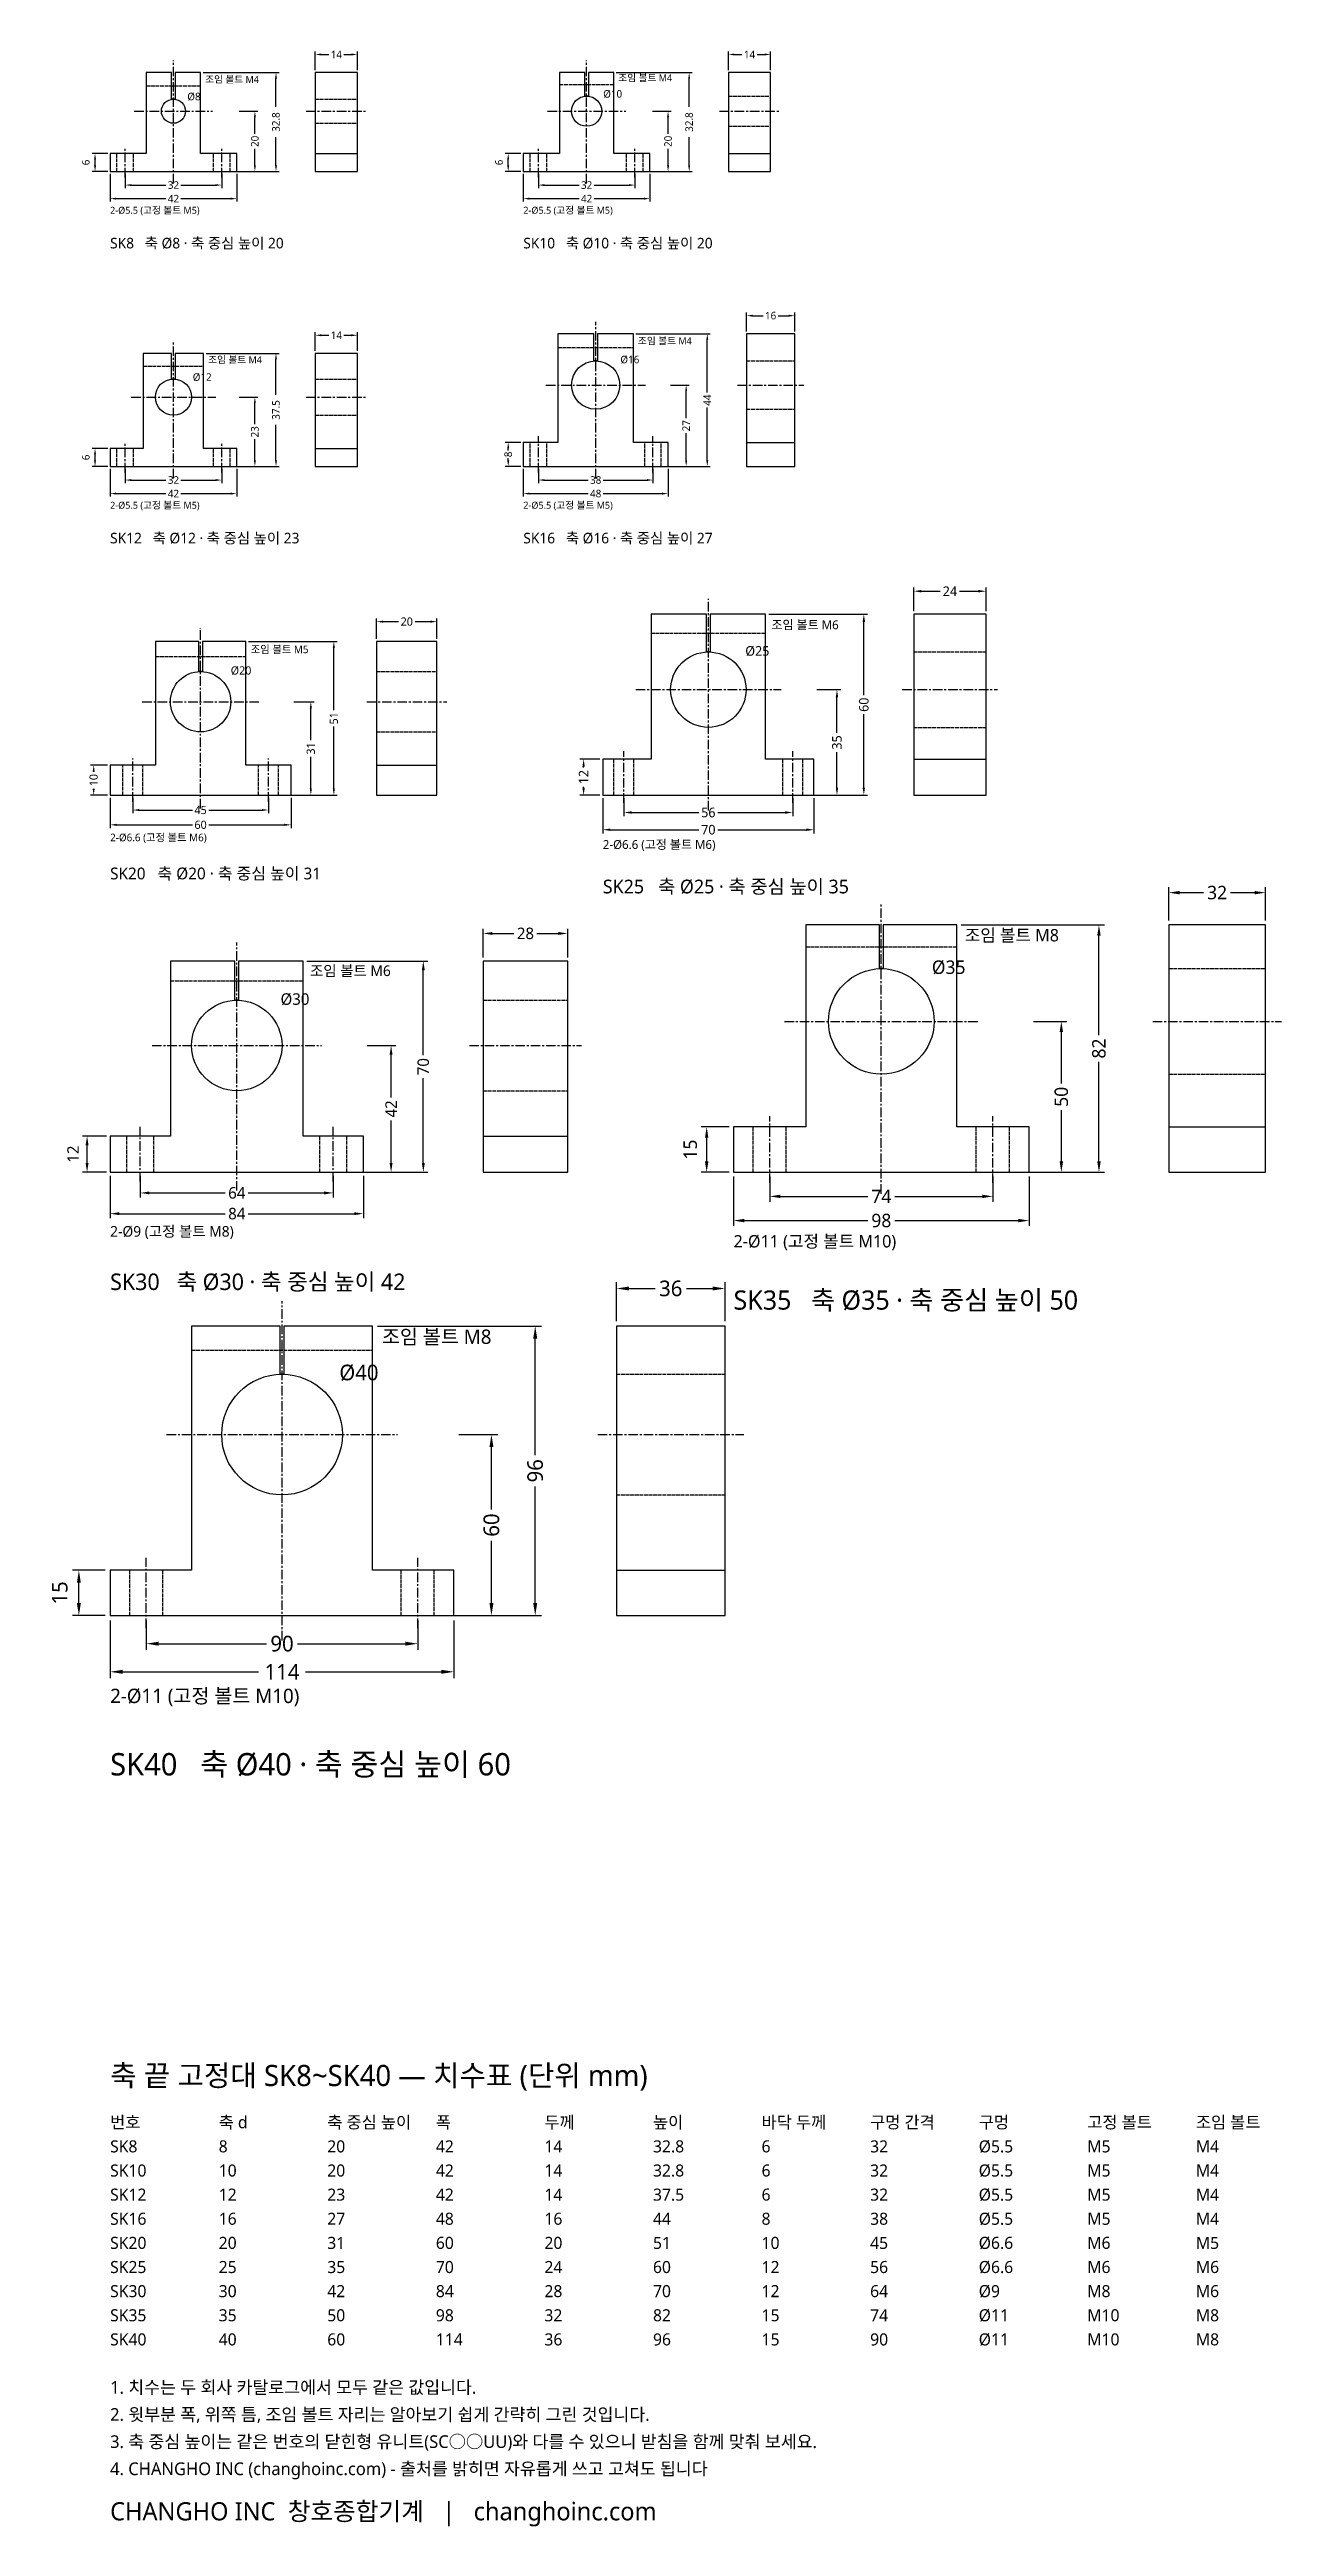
# Model space of a CAD drawing. Header units: millimetres. Extents: x -20 to 388, y -781 to 40.
import ezdxf

# ---------------------------------------------------------------- set-up
doc = ezdxf.new("R2010")
doc.units = ezdxf.units.MM
doc.linetypes.add('CENTER', pattern=[5.08, 3.175, -0.635, 0.635, -0.635])
doc.linetypes.add('DASHED', pattern=[1.524, 1.27, -0.254])
for name, color, linetype in [('문자', 7, 'CONTINUOUS'), ('숨은선', 3, 'DASHED'), ('외형선', 7, 'CONTINUOUS'), ('중심선', 1, 'CENTER'), ('치수', 4, 'CONTINUOUS')]:
    doc.layers.add(name, color=color, linetype=linetype)
doc.styles.add('CH_KOR', font='malgun.ttf')
doc.dimstyles.new('CH_DIM', dxfattribs={"dimtxt": 2.5, "dimasz": 2, "dimexe": 1, "dimexo": 0.8, "dimgap": 0.8, "dimtad": 1, "dimdec": 1, "dimdsep": 46, "dimtxsty": 'CH_KOR', "dimcen": 2.5, "dimclrd": 4, "dimclre": 4, "dimclrt": 4, "dimazin": 3, "dimtfac": 1, "dimtmove": 0, "dimatfit": 3})

msp = doc.modelspace()

# ---------------------------------------------------------------- texts
at = {"layer": '문자', "style": 'CH_KOR'}
for s, height, p in [('축 끝 고정대 SK8~SK40 — 치수표 (단위 mm)', 7, (0, -634.8)), ('번호', 4, (0, -648.8)), ('축 d', 4, (36, -648.8)), ('축 중심 높이', 4, (72, -648.8)), ('폭', 4, (108, -648.8)), ('두께', 4, (144, -648.8)), ('높이', 4, (180, -648.8)), ('바닥 두께', 4, (216, -648.8)), ('구멍 간격', 4, (252, -648.8)), ('구멍', 4, (288, -648.8)), ('고정 볼트', 4, (324, -648.8)), ('조임 볼트', 4, (360, -648.8)), ('SK8', 4, (0, -656.8)), ('8', 4, (36, -656.8)), ('20', 4, (72, -656.8)), ('42', 4, (108, -656.8)), ('14', 4, (144, -656.8)), ('32.8', 4, (180, -656.8)), ('6', 4, (216, -656.8)), ('32', 4, (252, -656.8)), ('Ø5.5', 4, (288, -656.8)), ('M5', 4, (324, -656.8)), ('M4', 4, (360, -656.8)), ('SK10', 4, (0, -664.8)), ('10', 4, (36, -664.8)), ('20', 4, (72, -664.8)), ('42', 4, (108, -664.8)), ('14', 4, (144, -664.8)), ('32.8', 4, (180, -664.8)), ('6', 4, (216, -664.8)), ('32', 4, (252, -664.8)), ('Ø5.5', 4, (288, -664.8)), ('M5', 4, (324, -664.8)), ('M4', 4, (360, -664.8)), ('SK12', 4, (0, -672.8)), ('12', 4, (36, -672.8)), ('23', 4, (72, -672.8)), ('42', 4, (108, -672.8)), ('14', 4, (144, -672.8)), ('37.5', 4, (180, -672.8)), ('6', 4, (216, -672.8)), ('32', 4, (252, -672.8)), ('Ø5.5', 4, (288, -672.8)), ('M5', 4, (324, -672.8)), ('M4', 4, (360, -672.8)), ('SK16', 4, (0, -680.8)), ('16', 4, (36, -680.8)), ('27', 4, (72, -680.8)), ('48', 4, (108, -680.8)), ('16', 4, (144, -680.8)), ('44', 4, (180, -680.8)), ('8', 4, (216, -680.8)), ('38', 4, (252, -680.8)), ('Ø5.5', 4, (288, -680.8)), ('M5', 4, (324, -680.8)), ('M4', 4, (360, -680.8)), ('SK20', 4, (0, -688.8)), ('20', 4, (36, -688.8)), ('31', 4, (72, -688.8)), ('60', 4, (108, -688.8)), ('20', 4, (144, -688.8)), ('51', 4, (180, -688.8)), ('10', 4, (216, -688.8)), ('45', 4, (252, -688.8)), ('Ø6.6', 4, (288, -688.8)), ('M6', 4, (324, -688.8)), ('M5', 4, (360, -688.8)), ('SK25', 4, (0, -696.8)), ('25', 4, (36, -696.8)), ('35', 4, (72, -696.8)), ('70', 4, (108, -696.8)), ('24', 4, (144, -696.8)), ('60', 4, (180, -696.8)), ('12', 4, (216, -696.8)), ('56', 4, (252, -696.8)), ('Ø6.6', 4, (288, -696.8)), ('M6', 4, (324, -696.8)), ('M6', 4, (360, -696.8)), ('SK30', 4, (0, -704.8)), ('30', 4, (36, -704.8)), ('42', 4, (72, -704.8)), ('84', 4, (108, -704.8)), ('28', 4, (144, -704.8)), ('70', 4, (180, -704.8)), ('12', 4, (216, -704.8)), ('64', 4, (252, -704.8)), ('Ø9', 4, (288, -704.8)), ('M8', 4, (324, -704.8)), ('M6', 4, (360, -704.8)), ('SK35', 4, (0, -712.8)), ('35', 4, (36, -712.8)), ('50', 4, (72, -712.8)), ('98', 4, (108, -712.8)), ('32', 4, (144, -712.8)), ('82', 4, (180, -712.8)), ('15', 4, (216, -712.8)), ('74', 4, (252, -712.8)), ('Ø11', 4, (288, -712.8)), ('M10', 4, (324, -712.8)), ('M8', 4, (360, -712.8)), ('SK40', 4, (0, -720.8)), ('40', 4, (36, -720.8)), ('60', 4, (72, -720.8)), ('114', 4, (108, -720.8)), ('36', 4, (144, -720.8)), ('96', 4, (180, -720.8)), ('15', 4, (216, -720.8)), ('90', 4, (252, -720.8)), ('Ø11', 4, (288, -720.8)), ('M10', 4, (324, -720.8)), ('M8', 4, (360, -720.8)), ('1. 치수는 두 회사 카탈로그에서 모두 같은 값입니다.', 4.2, (0, -736.8)), ('2. 윗부분 폭, 위쪽 틈, 조임 볼트 자리는 알아보기 쉽게 간략히 그린 것입니다.', 4.2, (0, -745.8)), ('3. 축 중심 높이는 같은 번호의 닫힌형 유니트(SC○○UU)와 다를 수 있으니 받침을 함께 맞춰 보세요.', 4.2, (0, -754.8)), ('4. CHANGHO INC (changhoinc.com) - 출처를 밝히면 자유롭게 쓰고 고쳐도 됩니다', 4.2, (0, -763.8)), ('CHANGHO INC  창호종합기계   |   changhoinc.com', 6, (0, -778.8))]:
    msp.add_text(s, height=height, dxfattribs=at).set_placement(p)

# ---------------------------------------------------------------- blocks, each defined once
blk = doc.blocks.new('_CLOSEDFILLED')
at = {"color": 0, "linetype": 'BYBLOCK'}
blk.add_solid([(-1, 0.16), (0, 0), (-1, -0.16)], dxfattribs=at)
blk = doc.blocks.new('*D1')
at = {"color": 4}
for p, q in [((-21, -0.8), (-21, -10)), ((21, -0.8), (21, -10)), ((-19, -9), (-2.5, -9)), ((2.5, -9), (19, -9))]:
    blk.add_line(p, q, dxfattribs=at)
at = {"layer": 'Defpoints'}
for p in [(-21, 0), (21, 0), (-21, -9)]:
    blk.add_point(p, dxfattribs=at)
at = {"layer": '치수', "color": 4, "xscale": 2, "yscale": 2, "rotation": 180}
blk.add_blockref('_CLOSEDFILLED', (-21, -9), dxfattribs=at)
at = {"layer": '치수', "color": 4, "xscale": 2, "yscale": 2}
blk.add_blockref('_CLOSEDFILLED', (21, -9), dxfattribs=at)
at = {"layer": '치수', "color": 4, "insert": (0, -9), "char_height": 2.5, "attachment_point": 5, "style": 'CH_KOR'}
blk.add_mtext('42', dxfattribs=at)
blk = doc.blocks.new('*D2')
at = {"color": 4}
for p, q in [((-16, -0.8), (-16, -5.5)), ((-14, -4.5), (-2.5, -4.5)), ((2.5, -4.5), (14, -4.5)), ((16, -0.8), (16, -5.5))]:
    blk.add_line(p, q, dxfattribs=at)
at = {"layer": 'Defpoints'}
for p in [(-16, 0), (16, 0), (-16, -4.5)]:
    blk.add_point(p, dxfattribs=at)
at = {"layer": '치수', "color": 4, "xscale": 2, "yscale": 2, "rotation": 180}
blk.add_blockref('_CLOSEDFILLED', (-16, -4.5), dxfattribs=at)
at = {"layer": '치수', "color": 4, "xscale": 2, "yscale": 2}
blk.add_blockref('_CLOSEDFILLED', (16, -4.5), dxfattribs=at)
at = {"layer": '치수', "color": 4, "insert": (0, -4.5), "char_height": 2.5, "attachment_point": 5, "style": 'CH_KOR'}
blk.add_mtext('32', dxfattribs=at)
blk = doc.blocks.new('*D3')
at = {"color": 4}
for p, q in [((21.8, 20), (28, 20)), ((27, 12.5), (27, 18)), ((21.8, 0), (28, 0)), ((27, 2), (27, 7.5))]:
    blk.add_line(p, q, dxfattribs=at)
at = {"layer": 'Defpoints'}
for p in [(21, 20), (21, 0), (27, 0)]:
    blk.add_point(p, dxfattribs=at)
at = {"layer": '치수', "color": 4, "xscale": 2, "yscale": 2}
for p, rotation in [((27, 20), 90), ((27, 0), 270)]:
    blk.add_blockref('_CLOSEDFILLED', p, dxfattribs=dict(at, rotation=rotation))
at = {"layer": '치수', "color": 4, "insert": (27, 10), "char_height": 2.5, "attachment_point": 5, "rotation": 90, "style": 'CH_KOR'}
blk.add_mtext('20', dxfattribs=at)
blk = doc.blocks.new('*D4')
at = {"color": 4}
for p, q in [((9.8, 32.8), (35, 32.8)), ((34, 21.4), (34, 30.8)), ((34, 2), (34, 11.4)), ((9.8, 0), (35, 0))]:
    blk.add_line(p, q, dxfattribs=at)
at = {"layer": 'Defpoints'}
for p in [(9, 32.8), (9, 0), (34, 0)]:
    blk.add_point(p, dxfattribs=at)
at = {"layer": '치수', "color": 4, "xscale": 2, "yscale": 2}
for p, rotation in [((34, 32.8), 90), ((34, 0), 270)]:
    blk.add_blockref('_CLOSEDFILLED', p, dxfattribs=dict(at, rotation=rotation))
at = {"layer": '치수', "color": 4, "insert": (34, 16.4), "char_height": 2.5, "attachment_point": 5, "rotation": 90, "style": 'CH_KOR'}
blk.add_mtext('32.8', dxfattribs=at)
blk = doc.blocks.new('*D5')
at = {"color": 4}
for p, q in [((-21.8, 6), (-27, 6)), ((-21.8, 0), (-27, 0)), ((-26, 2), (-26, 4))]:
    blk.add_line(p, q, dxfattribs=at)
at = {"layer": 'Defpoints'}
for p in [(-26, 0), (-21, 6), (-21, 0)]:
    blk.add_point(p, dxfattribs=at)
at = {"layer": '치수', "color": 4, "xscale": 2, "yscale": 2}
for p, rotation in [((-26, 6), 90), ((-26, 0), 270)]:
    blk.add_blockref('_CLOSEDFILLED', p, dxfattribs=dict(at, rotation=rotation))
at = {"layer": '치수', "color": 4, "insert": (-29.05, 3), "char_height": 2.5, "attachment_point": 5, "rotation": 90, "style": 'CH_KOR'}
blk.add_mtext('6', dxfattribs=at)
blk = doc.blocks.new('*D6')
at = {"color": 4}
for p, q in [((47, 33.6), (47, 39.8)), ((49, 38.8), (51.5, 38.8)), ((56.5, 38.8), (59, 38.8)), ((61, 33.6), (61, 39.8))]:
    blk.add_line(p, q, dxfattribs=at)
at = {"layer": 'Defpoints'}
for p in [(47, 38.8), (47, 32.8), (61, 32.8)]:
    blk.add_point(p, dxfattribs=at)
at = {"layer": '치수', "color": 4, "xscale": 2, "yscale": 2, "rotation": 180}
blk.add_blockref('_CLOSEDFILLED', (47, 38.8), dxfattribs=at)
at = {"layer": '치수', "color": 4, "xscale": 2, "yscale": 2}
blk.add_blockref('_CLOSEDFILLED', (61, 38.8), dxfattribs=at)
at = {"layer": '치수', "color": 4, "insert": (54, 38.8), "char_height": 2.5, "attachment_point": 5, "style": 'CH_KOR'}
blk.add_mtext('14', dxfattribs=at)
blk = doc.blocks.new('*D7')
at = {"color": 4}
for p, q in [((-21, -0.8), (-21, -10)), ((21, -0.8), (21, -10)), ((-19, -9), (-2.5, -9)), ((2.5, -9), (19, -9))]:
    blk.add_line(p, q, dxfattribs=at)
at = {"layer": 'Defpoints'}
for p in [(-21, 0), (21, 0), (-21, -9)]:
    blk.add_point(p, dxfattribs=at)
at = {"layer": '치수', "color": 4, "xscale": 2, "yscale": 2, "rotation": 180}
blk.add_blockref('_CLOSEDFILLED', (-21, -9), dxfattribs=at)
at = {"layer": '치수', "color": 4, "xscale": 2, "yscale": 2}
blk.add_blockref('_CLOSEDFILLED', (21, -9), dxfattribs=at)
at = {"layer": '치수', "color": 4, "insert": (0, -9), "char_height": 2.5, "attachment_point": 5, "style": 'CH_KOR'}
blk.add_mtext('42', dxfattribs=at)
blk = doc.blocks.new('*D8')
at = {"color": 4}
for p, q in [((-16, -0.8), (-16, -5.5)), ((-14, -4.5), (-2.5, -4.5)), ((2.5, -4.5), (14, -4.5)), ((16, -0.8), (16, -5.5))]:
    blk.add_line(p, q, dxfattribs=at)
at = {"layer": 'Defpoints'}
for p in [(-16, 0), (16, 0), (-16, -4.5)]:
    blk.add_point(p, dxfattribs=at)
at = {"layer": '치수', "color": 4, "xscale": 2, "yscale": 2, "rotation": 180}
blk.add_blockref('_CLOSEDFILLED', (-16, -4.5), dxfattribs=at)
at = {"layer": '치수', "color": 4, "xscale": 2, "yscale": 2}
blk.add_blockref('_CLOSEDFILLED', (16, -4.5), dxfattribs=at)
at = {"layer": '치수', "color": 4, "insert": (0, -4.5), "char_height": 2.5, "attachment_point": 5, "style": 'CH_KOR'}
blk.add_mtext('32', dxfattribs=at)
blk = doc.blocks.new('*D9')
at = {"color": 4}
for p, q in [((21.8, 20), (28, 20)), ((27, 12.5), (27, 18)), ((21.8, 0), (28, 0)), ((27, 2), (27, 7.5))]:
    blk.add_line(p, q, dxfattribs=at)
at = {"layer": 'Defpoints'}
for p in [(21, 20), (21, 0), (27, 0)]:
    blk.add_point(p, dxfattribs=at)
at = {"layer": '치수', "color": 4, "xscale": 2, "yscale": 2}
for p, rotation in [((27, 20), 90), ((27, 0), 270)]:
    blk.add_blockref('_CLOSEDFILLED', p, dxfattribs=dict(at, rotation=rotation))
at = {"layer": '치수', "color": 4, "insert": (27, 10), "char_height": 2.5, "attachment_point": 5, "rotation": 90, "style": 'CH_KOR'}
blk.add_mtext('20', dxfattribs=at)
blk = doc.blocks.new('*D10')
at = {"color": 4}
for p, q in [((9.8, 32.8), (35, 32.8)), ((34, 21.4), (34, 30.8)), ((34, 2), (34, 11.4)), ((9.8, 0), (35, 0))]:
    blk.add_line(p, q, dxfattribs=at)
at = {"layer": 'Defpoints'}
for p in [(9, 32.8), (9, 0), (34, 0)]:
    blk.add_point(p, dxfattribs=at)
at = {"layer": '치수', "color": 4, "xscale": 2, "yscale": 2}
for p, rotation in [((34, 32.8), 90), ((34, 0), 270)]:
    blk.add_blockref('_CLOSEDFILLED', p, dxfattribs=dict(at, rotation=rotation))
at = {"layer": '치수', "color": 4, "insert": (34, 16.4), "char_height": 2.5, "attachment_point": 5, "rotation": 90, "style": 'CH_KOR'}
blk.add_mtext('32.8', dxfattribs=at)
blk = doc.blocks.new('*D11')
at = {"color": 4}
for p, q in [((-21.8, 6), (-27, 6)), ((-21.8, 0), (-27, 0)), ((-26, 2), (-26, 4))]:
    blk.add_line(p, q, dxfattribs=at)
at = {"layer": 'Defpoints'}
for p in [(-26, 0), (-21, 6), (-21, 0)]:
    blk.add_point(p, dxfattribs=at)
at = {"layer": '치수', "color": 4, "xscale": 2, "yscale": 2}
for p, rotation in [((-26, 6), 90), ((-26, 0), 270)]:
    blk.add_blockref('_CLOSEDFILLED', p, dxfattribs=dict(at, rotation=rotation))
at = {"layer": '치수', "color": 4, "insert": (-29.05, 3), "char_height": 2.5, "attachment_point": 5, "rotation": 90, "style": 'CH_KOR'}
blk.add_mtext('6', dxfattribs=at)
blk = doc.blocks.new('*D12')
at = {"color": 4}
for p, q in [((47, 33.6), (47, 39.8)), ((49, 38.8), (51.5, 38.8)), ((56.5, 38.8), (59, 38.8)), ((61, 33.6), (61, 39.8))]:
    blk.add_line(p, q, dxfattribs=at)
at = {"layer": 'Defpoints'}
for p in [(47, 38.8), (47, 32.8), (61, 32.8)]:
    blk.add_point(p, dxfattribs=at)
at = {"layer": '치수', "color": 4, "xscale": 2, "yscale": 2, "rotation": 180}
blk.add_blockref('_CLOSEDFILLED', (47, 38.8), dxfattribs=at)
at = {"layer": '치수', "color": 4, "xscale": 2, "yscale": 2}
blk.add_blockref('_CLOSEDFILLED', (61, 38.8), dxfattribs=at)
at = {"layer": '치수', "color": 4, "insert": (54, 38.8), "char_height": 2.5, "attachment_point": 5, "style": 'CH_KOR'}
blk.add_mtext('14', dxfattribs=at)
blk = doc.blocks.new('*D13')
at = {"color": 4}
for p, q in [((-21, -0.8), (-21, -10)), ((21, -0.8), (21, -10)), ((-19, -9), (-2.5, -9)), ((2.5, -9), (19, -9))]:
    blk.add_line(p, q, dxfattribs=at)
at = {"layer": 'Defpoints'}
for p in [(-21, 0), (21, 0), (-21, -9)]:
    blk.add_point(p, dxfattribs=at)
at = {"layer": '치수', "color": 4, "xscale": 2, "yscale": 2, "rotation": 180}
blk.add_blockref('_CLOSEDFILLED', (-21, -9), dxfattribs=at)
at = {"layer": '치수', "color": 4, "xscale": 2, "yscale": 2}
blk.add_blockref('_CLOSEDFILLED', (21, -9), dxfattribs=at)
at = {"layer": '치수', "color": 4, "insert": (0, -9), "char_height": 2.5, "attachment_point": 5, "style": 'CH_KOR'}
blk.add_mtext('42', dxfattribs=at)
blk = doc.blocks.new('*D14')
at = {"color": 4}
for p, q in [((-16, -0.8), (-16, -5.5)), ((-14, -4.5), (-2.5, -4.5)), ((2.5, -4.5), (14, -4.5)), ((16, -0.8), (16, -5.5))]:
    blk.add_line(p, q, dxfattribs=at)
at = {"layer": 'Defpoints'}
for p in [(-16, 0), (16, 0), (-16, -4.5)]:
    blk.add_point(p, dxfattribs=at)
at = {"layer": '치수', "color": 4, "xscale": 2, "yscale": 2, "rotation": 180}
blk.add_blockref('_CLOSEDFILLED', (-16, -4.5), dxfattribs=at)
at = {"layer": '치수', "color": 4, "xscale": 2, "yscale": 2}
blk.add_blockref('_CLOSEDFILLED', (16, -4.5), dxfattribs=at)
at = {"layer": '치수', "color": 4, "insert": (0, -4.5), "char_height": 2.5, "attachment_point": 5, "style": 'CH_KOR'}
blk.add_mtext('32', dxfattribs=at)
blk = doc.blocks.new('*D15')
at = {"color": 4}
for p, q in [((21.8, 23), (28, 23)), ((27, 14), (27, 21)), ((27, 2), (27, 9)), ((21.8, 0), (28, 0))]:
    blk.add_line(p, q, dxfattribs=at)
at = {"layer": 'Defpoints'}
for p in [(21, 23), (21, 0), (27, 0)]:
    blk.add_point(p, dxfattribs=at)
at = {"layer": '치수', "color": 4, "xscale": 2, "yscale": 2}
for p, rotation in [((27, 23), 90), ((27, 0), 270)]:
    blk.add_blockref('_CLOSEDFILLED', p, dxfattribs=dict(at, rotation=rotation))
at = {"layer": '치수', "color": 4, "insert": (27, 11.5), "char_height": 2.5, "attachment_point": 5, "rotation": 90, "style": 'CH_KOR'}
blk.add_mtext('23', dxfattribs=at)
blk = doc.blocks.new('*D16')
at = {"color": 4}
for p, q in [((10.8, 37.5), (35, 37.5)), ((34, 23.75), (34, 35.5)), ((34, 2), (34, 13.75)), ((10.8, 0), (35, 0))]:
    blk.add_line(p, q, dxfattribs=at)
at = {"layer": 'Defpoints'}
for p in [(10, 37.5), (10, 0), (34, 0)]:
    blk.add_point(p, dxfattribs=at)
at = {"layer": '치수', "color": 4, "xscale": 2, "yscale": 2}
for p, rotation in [((34, 37.5), 90), ((34, 0), 270)]:
    blk.add_blockref('_CLOSEDFILLED', p, dxfattribs=dict(at, rotation=rotation))
at = {"layer": '치수', "color": 4, "insert": (34, 18.75), "char_height": 2.5, "attachment_point": 5, "rotation": 90, "style": 'CH_KOR'}
blk.add_mtext('37.5', dxfattribs=at)
blk = doc.blocks.new('*D17')
at = {"color": 4}
for p, q in [((-21.8, 6), (-27, 6)), ((-21.8, 0), (-27, 0)), ((-26, 2), (-26, 4))]:
    blk.add_line(p, q, dxfattribs=at)
at = {"layer": 'Defpoints'}
for p in [(-26, 0), (-21, 6), (-21, 0)]:
    blk.add_point(p, dxfattribs=at)
at = {"layer": '치수', "color": 4, "xscale": 2, "yscale": 2}
for p, rotation in [((-26, 6), 90), ((-26, 0), 270)]:
    blk.add_blockref('_CLOSEDFILLED', p, dxfattribs=dict(at, rotation=rotation))
at = {"layer": '치수', "color": 4, "insert": (-29.05, 3), "char_height": 2.5, "attachment_point": 5, "rotation": 90, "style": 'CH_KOR'}
blk.add_mtext('6', dxfattribs=at)
blk = doc.blocks.new('*D18')
at = {"color": 4}
for p, q in [((47, 38.3), (47, 44.5)), ((49, 43.5), (51.5, 43.5)), ((56.5, 43.5), (59, 43.5)), ((61, 38.3), (61, 44.5))]:
    blk.add_line(p, q, dxfattribs=at)
at = {"layer": 'Defpoints'}
for p in [(47, 43.5), (47, 37.5), (61, 37.5)]:
    blk.add_point(p, dxfattribs=at)
at = {"layer": '치수', "color": 4, "xscale": 2, "yscale": 2, "rotation": 180}
blk.add_blockref('_CLOSEDFILLED', (47, 43.5), dxfattribs=at)
at = {"layer": '치수', "color": 4, "xscale": 2, "yscale": 2}
blk.add_blockref('_CLOSEDFILLED', (61, 43.5), dxfattribs=at)
at = {"layer": '치수', "color": 4, "insert": (54, 43.5), "char_height": 2.5, "attachment_point": 5, "style": 'CH_KOR'}
blk.add_mtext('14', dxfattribs=at)
blk = doc.blocks.new('*D19')
at = {"color": 4}
for p, q in [((-24, -0.8), (-24, -10)), ((24, -0.8), (24, -10)), ((-22, -9), (-2.5, -9)), ((2.5, -9), (22, -9))]:
    blk.add_line(p, q, dxfattribs=at)
at = {"layer": 'Defpoints'}
for p in [(-24, 0), (24, 0), (-24, -9)]:
    blk.add_point(p, dxfattribs=at)
at = {"layer": '치수', "color": 4, "xscale": 2, "yscale": 2, "rotation": 180}
blk.add_blockref('_CLOSEDFILLED', (-24, -9), dxfattribs=at)
at = {"layer": '치수', "color": 4, "xscale": 2, "yscale": 2}
blk.add_blockref('_CLOSEDFILLED', (24, -9), dxfattribs=at)
at = {"layer": '치수', "color": 4, "insert": (0, -9), "char_height": 2.5, "attachment_point": 5, "style": 'CH_KOR'}
blk.add_mtext('48', dxfattribs=at)
blk = doc.blocks.new('*D20')
at = {"color": 4}
for p, q in [((-19, -0.8), (-19, -5.5)), ((-17, -4.5), (-2.5, -4.5)), ((2.5, -4.5), (17, -4.5)), ((19, -0.8), (19, -5.5))]:
    blk.add_line(p, q, dxfattribs=at)
at = {"layer": 'Defpoints'}
for p in [(-19, 0), (19, 0), (-19, -4.5)]:
    blk.add_point(p, dxfattribs=at)
at = {"layer": '치수', "color": 4, "xscale": 2, "yscale": 2, "rotation": 180}
blk.add_blockref('_CLOSEDFILLED', (-19, -4.5), dxfattribs=at)
at = {"layer": '치수', "color": 4, "xscale": 2, "yscale": 2}
blk.add_blockref('_CLOSEDFILLED', (19, -4.5), dxfattribs=at)
at = {"layer": '치수', "color": 4, "insert": (0, -4.5), "char_height": 2.5, "attachment_point": 5, "style": 'CH_KOR'}
blk.add_mtext('38', dxfattribs=at)
blk = doc.blocks.new('*D21')
at = {"color": 4}
for p, q in [((24.8, 27), (31, 27)), ((30, 16), (30, 25)), ((30, 2), (30, 11)), ((24.8, 0), (31, 0))]:
    blk.add_line(p, q, dxfattribs=at)
at = {"layer": 'Defpoints'}
for p in [(24, 27), (24, 0), (30, 0)]:
    blk.add_point(p, dxfattribs=at)
at = {"layer": '치수', "color": 4, "xscale": 2, "yscale": 2}
for p, rotation in [((30, 27), 90), ((30, 0), 270)]:
    blk.add_blockref('_CLOSEDFILLED', p, dxfattribs=dict(at, rotation=rotation))
at = {"layer": '치수', "color": 4, "insert": (30, 13.5), "char_height": 2.5, "attachment_point": 5, "rotation": 90, "style": 'CH_KOR'}
blk.add_mtext('27', dxfattribs=at)
blk = doc.blocks.new('*D22')
at = {"color": 4}
for p, q in [((13.3, 44), (38, 44)), ((37, 24.5), (37, 42)), ((37, 2), (37, 19.5)), ((13.3, 0), (38, 0))]:
    blk.add_line(p, q, dxfattribs=at)
at = {"layer": 'Defpoints'}
for p in [(12.5, 44), (12.5, 0), (37, 0)]:
    blk.add_point(p, dxfattribs=at)
at = {"layer": '치수', "color": 4, "xscale": 2, "yscale": 2}
for p, rotation in [((37, 44), 90), ((37, 0), 270)]:
    blk.add_blockref('_CLOSEDFILLED', p, dxfattribs=dict(at, rotation=rotation))
at = {"layer": '치수', "color": 4, "insert": (37, 22), "char_height": 2.5, "attachment_point": 5, "rotation": 90, "style": 'CH_KOR'}
blk.add_mtext('44', dxfattribs=at)
blk = doc.blocks.new('*D23')
at = {"color": 4}
for p, q in [((-24.8, 8), (-30, 8)), ((-24.8, 0), (-30, 0)), ((-29, 5.25), (-29, 6)), ((-29, 2), (-29, 2.75))]:
    blk.add_line(p, q, dxfattribs=at)
at = {"layer": 'Defpoints'}
for p in [(-29, 0), (-24, 8), (-24, 0)]:
    blk.add_point(p, dxfattribs=at)
at = {"layer": '치수', "color": 4, "xscale": 2, "yscale": 2}
for p, rotation in [((-29, 8), 90), ((-29, 0), 270)]:
    blk.add_blockref('_CLOSEDFILLED', p, dxfattribs=dict(at, rotation=rotation))
at = {"layer": '치수', "color": 4, "insert": (-29, 4), "char_height": 2.5, "attachment_point": 5, "rotation": 90, "style": 'CH_KOR'}
blk.add_mtext('8', dxfattribs=at)
blk = doc.blocks.new('*D24')
at = {"color": 4}
for p, q in [((50, 44.8), (50, 51)), ((52, 50), (55.5, 50)), ((60.5, 50), (64, 50)), ((66, 44.8), (66, 51))]:
    blk.add_line(p, q, dxfattribs=at)
at = {"layer": 'Defpoints'}
for p in [(50, 50), (50, 44), (66, 44)]:
    blk.add_point(p, dxfattribs=at)
at = {"layer": '치수', "color": 4, "xscale": 2, "yscale": 2, "rotation": 180}
blk.add_blockref('_CLOSEDFILLED', (50, 50), dxfattribs=at)
at = {"layer": '치수', "color": 4, "xscale": 2, "yscale": 2}
blk.add_blockref('_CLOSEDFILLED', (66, 50), dxfattribs=at)
at = {"layer": '치수', "color": 4, "insert": (58, 50), "char_height": 2.5, "attachment_point": 5, "style": 'CH_KOR'}
blk.add_mtext('16', dxfattribs=at)
blk = doc.blocks.new('*D25')
at = {"color": 4}
for p, q in [((-30, -0.87), (-30, -10.91)), ((30, -0.87), (30, -10.91)), ((-27.82, -9.82), (-2.73, -9.82)), ((2.73, -9.82), (27.82, -9.82))]:
    blk.add_line(p, q, dxfattribs=at)
at = {"layer": 'Defpoints'}
for p in [(-30, 0), (30, 0), (-30, -9.82)]:
    blk.add_point(p, dxfattribs=at)
at = {"layer": '치수', "color": 4, "xscale": 2.1818181818181817, "yscale": 2.1818181818181817, "rotation": 180}
blk.add_blockref('_CLOSEDFILLED', (-30, -9.82), dxfattribs=at)
at = {"layer": '치수', "color": 4, "xscale": 2.1818181818181817, "yscale": 2.1818181818181817}
blk.add_blockref('_CLOSEDFILLED', (30, -9.82), dxfattribs=at)
at = {"layer": '치수', "color": 4, "insert": (0, -9.82), "char_height": 2.727, "attachment_point": 5, "style": 'CH_KOR'}
blk.add_mtext('60', dxfattribs=at)
blk = doc.blocks.new('*D26')
at = {"color": 4}
for p, q in [((-22.5, -0.87), (-22.5, -6)), ((-20.32, -4.91), (-2.73, -4.91)), ((2.73, -4.91), (20.32, -4.91)), ((22.5, -0.87), (22.5, -6))]:
    blk.add_line(p, q, dxfattribs=at)
at = {"layer": 'Defpoints'}
for p in [(-22.5, 0), (22.5, 0), (-22.5, -4.91)]:
    blk.add_point(p, dxfattribs=at)
at = {"layer": '치수', "color": 4, "xscale": 2.1818181818181817, "yscale": 2.1818181818181817, "rotation": 180}
blk.add_blockref('_CLOSEDFILLED', (-22.5, -4.91), dxfattribs=at)
at = {"layer": '치수', "color": 4, "xscale": 2.1818181818181817, "yscale": 2.1818181818181817}
blk.add_blockref('_CLOSEDFILLED', (22.5, -4.91), dxfattribs=at)
at = {"layer": '치수', "color": 4, "insert": (0, -4.91), "char_height": 2.727, "attachment_point": 5, "style": 'CH_KOR'}
blk.add_mtext('45', dxfattribs=at)
blk = doc.blocks.new('*D27')
at = {"color": 4}
for p, q in [((30.87, 31), (37.64, 31)), ((36.55, 18.23), (36.55, 28.82)), ((36.55, 2.18), (36.55, 12.77)), ((30.87, 0), (37.64, 0))]:
    blk.add_line(p, q, dxfattribs=at)
at = {"layer": 'Defpoints'}
for p in [(30, 31), (30, 0), (36.55, 0)]:
    blk.add_point(p, dxfattribs=at)
at = {"layer": '치수', "color": 4, "xscale": 2.1818181818181817, "yscale": 2.1818181818181817}
for p, rotation in [((36.55, 31), 90), ((36.55, 0), 270)]:
    blk.add_blockref('_CLOSEDFILLED', p, dxfattribs=dict(at, rotation=rotation))
at = {"layer": '치수', "color": 4, "insert": (36.55, 15.5), "char_height": 2.727, "attachment_point": 5, "rotation": 90, "style": 'CH_KOR'}
blk.add_mtext('31', dxfattribs=at)
blk = doc.blocks.new('*D28')
at = {"color": 4}
for p, q in [((15.87, 51), (45.27, 51)), ((44.18, 28.23), (44.18, 48.82)), ((44.18, 2.18), (44.18, 22.77)), ((15.87, 0), (45.27, 0))]:
    blk.add_line(p, q, dxfattribs=at)
at = {"layer": 'Defpoints'}
for p in [(15, 51), (15, 0), (44.18, 0)]:
    blk.add_point(p, dxfattribs=at)
at = {"layer": '치수', "color": 4, "xscale": 2.1818181818181817, "yscale": 2.1818181818181817}
for p, rotation in [((44.18, 51), 90), ((44.18, 0), 270)]:
    blk.add_blockref('_CLOSEDFILLED', p, dxfattribs=dict(at, rotation=rotation))
at = {"layer": '치수', "color": 4, "insert": (44.18, 25.5), "char_height": 2.727, "attachment_point": 5, "rotation": 90, "style": 'CH_KOR'}
blk.add_mtext('51', dxfattribs=at)
blk = doc.blocks.new('*D29')
at = {"color": 4}
for p, q in [((-30.87, 10), (-36.55, 10)), ((-30.87, 0), (-36.55, 0)), ((-35.45, 7.73), (-35.45, 7.82)), ((-35.45, 2.18), (-35.45, 2.27))]:
    blk.add_line(p, q, dxfattribs=at)
at = {"layer": 'Defpoints'}
for p in [(-30, 10), (-35.45, 0), (-30, 0)]:
    blk.add_point(p, dxfattribs=at)
at = {"layer": '치수', "color": 4, "xscale": 2.1818181818181817, "yscale": 2.1818181818181817}
for p, rotation in [((-35.45, 10), 90), ((-35.45, 0), 270)]:
    blk.add_blockref('_CLOSEDFILLED', p, dxfattribs=dict(at, rotation=rotation))
at = {"layer": '치수', "color": 4, "insert": (-35.45, 5), "char_height": 2.727, "attachment_point": 5, "rotation": 90, "style": 'CH_KOR'}
blk.add_mtext('10', dxfattribs=at)
blk = doc.blocks.new('*D30')
at = {"color": 4}
for p, q in [((58.36, 51.87), (58.36, 58.64)), ((60.55, 57.55), (65.64, 57.55)), ((71.09, 57.55), (76.18, 57.55)), ((78.36, 51.87), (78.36, 58.64))]:
    blk.add_line(p, q, dxfattribs=at)
at = {"layer": 'Defpoints'}
for p in [(58.36, 57.55), (58.36, 51), (78.36, 51)]:
    blk.add_point(p, dxfattribs=at)
at = {"layer": '치수', "color": 4, "xscale": 2.1818181818181817, "yscale": 2.1818181818181817, "rotation": 180}
blk.add_blockref('_CLOSEDFILLED', (58.36, 57.55), dxfattribs=at)
at = {"layer": '치수', "color": 4, "xscale": 2.1818181818181817, "yscale": 2.1818181818181817}
blk.add_blockref('_CLOSEDFILLED', (78.36, 57.55), dxfattribs=at)
at = {"layer": '치수', "color": 4, "insert": (68.36, 57.55), "char_height": 2.727, "attachment_point": 5, "style": 'CH_KOR'}
blk.add_mtext('20', dxfattribs=at)
blk = doc.blocks.new('*D31')
at = {"color": 4}
for p, q in [((-35, -1.02), (-35, -12.73)), ((35, -1.02), (35, -12.73)), ((-32.45, -11.45), (-3.18, -11.45)), ((3.18, -11.45), (32.45, -11.45))]:
    blk.add_line(p, q, dxfattribs=at)
at = {"layer": 'Defpoints'}
for p in [(-35, 0), (35, 0), (-35, -11.45)]:
    blk.add_point(p, dxfattribs=at)
at = {"layer": '치수', "color": 4, "xscale": 2.5454545454545454, "yscale": 2.5454545454545454, "rotation": 180}
blk.add_blockref('_CLOSEDFILLED', (-35, -11.45), dxfattribs=at)
at = {"layer": '치수', "color": 4, "xscale": 2.5454545454545454, "yscale": 2.5454545454545454}
blk.add_blockref('_CLOSEDFILLED', (35, -11.45), dxfattribs=at)
at = {"layer": '치수', "color": 4, "insert": (0, -11.45), "char_height": 3.182, "attachment_point": 5, "style": 'CH_KOR'}
blk.add_mtext('70', dxfattribs=at)
blk = doc.blocks.new('*D32')
at = {"color": 4}
for p, q in [((-28, -1.02), (-28, -7)), ((-25.45, -5.73), (-3.18, -5.73)), ((3.18, -5.73), (25.45, -5.73)), ((28, -1.02), (28, -7))]:
    blk.add_line(p, q, dxfattribs=at)
at = {"layer": 'Defpoints'}
for p in [(-28, 0), (28, 0), (-28, -5.73)]:
    blk.add_point(p, dxfattribs=at)
at = {"layer": '치수', "color": 4, "xscale": 2.5454545454545454, "yscale": 2.5454545454545454, "rotation": 180}
blk.add_blockref('_CLOSEDFILLED', (-28, -5.73), dxfattribs=at)
at = {"layer": '치수', "color": 4, "xscale": 2.5454545454545454, "yscale": 2.5454545454545454}
blk.add_blockref('_CLOSEDFILLED', (28, -5.73), dxfattribs=at)
at = {"layer": '치수', "color": 4, "insert": (0, -5.73), "char_height": 3.182, "attachment_point": 5, "style": 'CH_KOR'}
blk.add_mtext('56', dxfattribs=at)
blk = doc.blocks.new('*D33')
at = {"color": 4}
for p, q in [((36.02, 35), (43.91, 35)), ((42.64, 20.68), (42.64, 32.45)), ((42.64, 2.55), (42.64, 14.32)), ((36.02, 0), (43.91, 0))]:
    blk.add_line(p, q, dxfattribs=at)
at = {"layer": 'Defpoints'}
for p in [(35, 35), (35, 0), (42.64, 0)]:
    blk.add_point(p, dxfattribs=at)
at = {"layer": '치수', "color": 4, "xscale": 2.5454545454545454, "yscale": 2.5454545454545454}
for p, rotation in [((42.64, 35), 90), ((42.64, 0), 270)]:
    blk.add_blockref('_CLOSEDFILLED', p, dxfattribs=dict(at, rotation=rotation))
at = {"layer": '치수', "color": 4, "insert": (42.64, 17.5), "char_height": 3.182, "attachment_point": 5, "rotation": 90, "style": 'CH_KOR'}
blk.add_mtext('35', dxfattribs=at)
blk = doc.blocks.new('*D34')
at = {"color": 4}
for p, q in [((20.02, 60), (52.82, 60)), ((51.55, 33.18), (51.55, 57.45)), ((51.55, 2.55), (51.55, 26.82)), ((20.02, 0), (52.82, 0))]:
    blk.add_line(p, q, dxfattribs=at)
at = {"layer": 'Defpoints'}
for p in [(19, 60), (19, 0), (51.55, 0)]:
    blk.add_point(p, dxfattribs=at)
at = {"layer": '치수', "color": 4, "xscale": 2.5454545454545454, "yscale": 2.5454545454545454}
for p, rotation in [((51.55, 60), 90), ((51.55, 0), 270)]:
    blk.add_blockref('_CLOSEDFILLED', p, dxfattribs=dict(at, rotation=rotation))
at = {"layer": '치수', "color": 4, "insert": (51.55, 30), "char_height": 3.182, "attachment_point": 5, "rotation": 90, "style": 'CH_KOR'}
blk.add_mtext('60', dxfattribs=at)
blk = doc.blocks.new('*D35')
at = {"color": 4}
for p, q in [((-36.02, 12), (-42.64, 12)), ((-41.36, 9.18), (-41.36, 9.45)), ((-36.02, 0), (-42.64, 0)), ((-41.36, 2.55), (-41.36, 2.82))]:
    blk.add_line(p, q, dxfattribs=at)
at = {"layer": 'Defpoints'}
for p in [(-35, 12), (-41.36, 0), (-35, 0)]:
    blk.add_point(p, dxfattribs=at)
at = {"layer": '치수', "color": 4, "xscale": 2.5454545454545454, "yscale": 2.5454545454545454}
for p, rotation in [((-41.36, 12), 90), ((-41.36, 0), 270)]:
    blk.add_blockref('_CLOSEDFILLED', p, dxfattribs=dict(at, rotation=rotation))
at = {"layer": '치수', "color": 4, "insert": (-41.36, 6), "char_height": 3.182, "attachment_point": 5, "rotation": 90, "style": 'CH_KOR'}
blk.add_mtext('12', dxfattribs=at)
blk = doc.blocks.new('*D36')
at = {"color": 4}
for p, q in [((68.09, 61.02), (68.09, 68.91)), ((70.64, 67.64), (76.91, 67.64)), ((83.27, 67.64), (89.55, 67.64)), ((92.09, 61.02), (92.09, 68.91))]:
    blk.add_line(p, q, dxfattribs=at)
at = {"layer": 'Defpoints'}
for p in [(68.09, 67.64), (68.09, 60), (92.09, 60)]:
    blk.add_point(p, dxfattribs=at)
at = {"layer": '치수', "color": 4, "xscale": 2.5454545454545454, "yscale": 2.5454545454545454, "rotation": 180}
blk.add_blockref('_CLOSEDFILLED', (68.09, 67.64), dxfattribs=at)
at = {"layer": '치수', "color": 4, "xscale": 2.5454545454545454, "yscale": 2.5454545454545454}
blk.add_blockref('_CLOSEDFILLED', (92.09, 67.64), dxfattribs=at)
at = {"layer": '치수', "color": 4, "insert": (80.09, 67.64), "char_height": 3.182, "attachment_point": 5, "style": 'CH_KOR'}
blk.add_mtext('24', dxfattribs=at)
blk = doc.blocks.new('*D37')
at = {"color": 4}
for p, q in [((-42, -1.22), (-42, -15.27)), ((42, -1.22), (42, -15.27)), ((-38.95, -13.75), (-3.82, -13.75)), ((3.82, -13.75), (38.95, -13.75))]:
    blk.add_line(p, q, dxfattribs=at)
at = {"layer": 'Defpoints'}
for p in [(-42, 0), (42, 0), (-42, -13.75)]:
    blk.add_point(p, dxfattribs=at)
at = {"layer": '치수', "color": 4, "xscale": 3.0545454545454547, "yscale": 3.0545454545454547, "rotation": 180}
blk.add_blockref('_CLOSEDFILLED', (-42, -13.75), dxfattribs=at)
at = {"layer": '치수', "color": 4, "xscale": 3.0545454545454547, "yscale": 3.0545454545454547}
blk.add_blockref('_CLOSEDFILLED', (42, -13.75), dxfattribs=at)
at = {"layer": '치수', "color": 4, "insert": (0, -13.75), "char_height": 3.818, "attachment_point": 5, "style": 'CH_KOR'}
blk.add_mtext('84', dxfattribs=at)
blk = doc.blocks.new('*D38')
at = {"color": 4}
for p, q in [((-32, -1.22), (-32, -8.4)), ((-28.95, -6.87), (-3.82, -6.87)), ((3.82, -6.87), (28.95, -6.87)), ((32, -1.22), (32, -8.4))]:
    blk.add_line(p, q, dxfattribs=at)
at = {"layer": 'Defpoints'}
for p in [(-32, 0), (32, 0), (-32, -6.87)]:
    blk.add_point(p, dxfattribs=at)
at = {"layer": '치수', "color": 4, "xscale": 3.0545454545454547, "yscale": 3.0545454545454547, "rotation": 180}
blk.add_blockref('_CLOSEDFILLED', (-32, -6.87), dxfattribs=at)
at = {"layer": '치수', "color": 4, "xscale": 3.0545454545454547, "yscale": 3.0545454545454547}
blk.add_blockref('_CLOSEDFILLED', (32, -6.87), dxfattribs=at)
at = {"layer": '치수', "color": 4, "insert": (0, -6.87), "char_height": 3.818, "attachment_point": 5, "style": 'CH_KOR'}
blk.add_mtext('64', dxfattribs=at)
blk = doc.blocks.new('*D39')
at = {"color": 4}
for p, q in [((43.22, 42), (52.69, 42)), ((51.16, 24.82), (51.16, 38.95)), ((51.16, 3.05), (51.16, 17.18)), ((43.22, 0), (52.69, 0))]:
    blk.add_line(p, q, dxfattribs=at)
at = {"layer": 'Defpoints'}
for p in [(42, 42), (42, 0), (51.16, 0)]:
    blk.add_point(p, dxfattribs=at)
at = {"layer": '치수', "color": 4, "xscale": 3.0545454545454547, "yscale": 3.0545454545454547}
for p, rotation in [((51.16, 42), 90), ((51.16, 0), 270)]:
    blk.add_blockref('_CLOSEDFILLED', p, dxfattribs=dict(at, rotation=rotation))
at = {"layer": '치수', "color": 4, "insert": (51.16, 21), "char_height": 3.818, "attachment_point": 5, "rotation": 90, "style": 'CH_KOR'}
blk.add_mtext('42', dxfattribs=at)
blk = doc.blocks.new('*D40')
at = {"color": 4}
for p, q in [((23.22, 70), (63.38, 70)), ((61.85, 38.82), (61.85, 66.95)), ((61.85, 3.05), (61.85, 31.18)), ((23.22, 0), (63.38, 0))]:
    blk.add_line(p, q, dxfattribs=at)
at = {"layer": 'Defpoints'}
for p in [(22, 70), (22, 0), (61.85, 0)]:
    blk.add_point(p, dxfattribs=at)
at = {"layer": '치수', "color": 4, "xscale": 3.0545454545454547, "yscale": 3.0545454545454547}
for p, rotation in [((61.85, 70), 90), ((61.85, 0), 270)]:
    blk.add_blockref('_CLOSEDFILLED', p, dxfattribs=dict(at, rotation=rotation))
at = {"layer": '치수', "color": 4, "insert": (61.85, 35), "char_height": 3.818, "attachment_point": 5, "rotation": 90, "style": 'CH_KOR'}
blk.add_mtext('70', dxfattribs=at)
blk = doc.blocks.new('*D41')
at = {"color": 4}
for p, q in [((-43.22, 12), (-51.16, 12)), ((-49.64, 3.05), (-49.64, 8.95)), ((-43.22, 0), (-51.16, 0))]:
    blk.add_line(p, q, dxfattribs=at)
at = {"layer": 'Defpoints'}
for p in [(-42, 12), (-49.64, 0), (-42, 0)]:
    blk.add_point(p, dxfattribs=at)
at = {"layer": '치수', "color": 4, "xscale": 3.0545454545454547, "yscale": 3.0545454545454547}
for p, rotation in [((-49.64, 12), 90), ((-49.64, 0), 270)]:
    blk.add_blockref('_CLOSEDFILLED', p, dxfattribs=dict(at, rotation=rotation))
at = {"layer": '치수', "color": 4, "insert": (-54.29, 6), "char_height": 3.818, "attachment_point": 5, "rotation": 90, "style": 'CH_KOR'}
blk.add_mtext('12', dxfattribs=at)
blk = doc.blocks.new('*D42')
at = {"color": 4}
for p, q in [((81.71, 71.22), (81.71, 80.69)), ((84.76, 79.16), (91.89, 79.16)), ((99.53, 79.16), (106.65, 79.16)), ((109.71, 71.22), (109.71, 80.69))]:
    blk.add_line(p, q, dxfattribs=at)
at = {"layer": 'Defpoints'}
for p in [(81.71, 79.16), (81.71, 70), (109.71, 70)]:
    blk.add_point(p, dxfattribs=at)
at = {"layer": '치수', "color": 4, "xscale": 3.0545454545454547, "yscale": 3.0545454545454547, "rotation": 180}
blk.add_blockref('_CLOSEDFILLED', (81.71, 79.16), dxfattribs=at)
at = {"layer": '치수', "color": 4, "xscale": 3.0545454545454547, "yscale": 3.0545454545454547}
blk.add_blockref('_CLOSEDFILLED', (109.71, 79.16), dxfattribs=at)
at = {"layer": '치수', "color": 4, "insert": (95.71, 79.16), "char_height": 3.818, "attachment_point": 5, "style": 'CH_KOR'}
blk.add_mtext('28', dxfattribs=at)
blk = doc.blocks.new('*D43')
at = {"color": 4}
for p, q in [((-49, -1.43), (-49, -17.82)), ((49, -1.43), (49, -17.82)), ((-45.44, -16.04), (-4.45, -16.04)), ((4.45, -16.04), (45.44, -16.04))]:
    blk.add_line(p, q, dxfattribs=at)
at = {"layer": 'Defpoints'}
for p in [(-49, 0), (49, 0), (-49, -16.04)]:
    blk.add_point(p, dxfattribs=at)
at = {"layer": '치수', "color": 4, "xscale": 3.5636363636363635, "yscale": 3.5636363636363635, "rotation": 180}
blk.add_blockref('_CLOSEDFILLED', (-49, -16.04), dxfattribs=at)
at = {"layer": '치수', "color": 4, "xscale": 3.5636363636363635, "yscale": 3.5636363636363635}
blk.add_blockref('_CLOSEDFILLED', (49, -16.04), dxfattribs=at)
at = {"layer": '치수', "color": 4, "insert": (0, -16.04), "char_height": 4.455, "attachment_point": 5, "style": 'CH_KOR'}
blk.add_mtext('98', dxfattribs=at)
blk = doc.blocks.new('*D44')
at = {"color": 4}
for p, q in [((-37, -1.43), (-37, -9.8)), ((-33.44, -8.02), (-4.45, -8.02)), ((4.45, -8.02), (33.44, -8.02)), ((37, -1.43), (37, -9.8))]:
    blk.add_line(p, q, dxfattribs=at)
at = {"layer": 'Defpoints'}
for p in [(-37, 0), (37, 0), (-37, -8.02)]:
    blk.add_point(p, dxfattribs=at)
at = {"layer": '치수', "color": 4, "xscale": 3.5636363636363635, "yscale": 3.5636363636363635, "rotation": 180}
blk.add_blockref('_CLOSEDFILLED', (-37, -8.02), dxfattribs=at)
at = {"layer": '치수', "color": 4, "xscale": 3.5636363636363635, "yscale": 3.5636363636363635}
blk.add_blockref('_CLOSEDFILLED', (37, -8.02), dxfattribs=at)
at = {"layer": '치수', "color": 4, "insert": (0, -8.02), "char_height": 4.455, "attachment_point": 5, "style": 'CH_KOR'}
blk.add_mtext('74', dxfattribs=at)
blk = doc.blocks.new('*D45')
at = {"color": 4}
for p, q in [((50.43, 50), (61.47, 50)), ((59.69, 29.45), (59.69, 46.44)), ((59.69, 3.56), (59.69, 20.55)), ((50.43, 0), (61.47, 0))]:
    blk.add_line(p, q, dxfattribs=at)
at = {"layer": 'Defpoints'}
for p in [(49, 50), (49, 0), (59.69, 0)]:
    blk.add_point(p, dxfattribs=at)
at = {"layer": '치수', "color": 4, "xscale": 3.5636363636363635, "yscale": 3.5636363636363635}
for p, rotation in [((59.69, 50), 90), ((59.69, 0), 270)]:
    blk.add_blockref('_CLOSEDFILLED', p, dxfattribs=dict(at, rotation=rotation))
at = {"layer": '치수', "color": 4, "insert": (59.69, 25), "char_height": 4.455, "attachment_point": 5, "rotation": 90, "style": 'CH_KOR'}
blk.add_mtext('50', dxfattribs=at)
blk = doc.blocks.new('*D46')
at = {"color": 4}
for p, q in [((26.43, 82), (73.95, 82)), ((72.16, 45.45), (72.16, 78.44)), ((72.16, 3.56), (72.16, 36.55)), ((26.43, 0), (73.95, 0))]:
    blk.add_line(p, q, dxfattribs=at)
at = {"layer": 'Defpoints'}
for p in [(25, 82), (25, 0), (72.16, 0)]:
    blk.add_point(p, dxfattribs=at)
at = {"layer": '치수', "color": 4, "xscale": 3.5636363636363635, "yscale": 3.5636363636363635}
for p, rotation in [((72.16, 82), 90), ((72.16, 0), 270)]:
    blk.add_blockref('_CLOSEDFILLED', p, dxfattribs=dict(at, rotation=rotation))
at = {"layer": '치수', "color": 4, "insert": (72.16, 41), "char_height": 4.455, "attachment_point": 5, "rotation": 90, "style": 'CH_KOR'}
blk.add_mtext('82', dxfattribs=at)
blk = doc.blocks.new('*D47')
at = {"color": 4}
for p, q in [((-50.43, 15), (-59.69, 15)), ((-57.91, 3.56), (-57.91, 11.44)), ((-50.43, 0), (-59.69, 0))]:
    blk.add_line(p, q, dxfattribs=at)
at = {"layer": 'Defpoints'}
for p in [(-49, 15), (-57.91, 0), (-49, 0)]:
    blk.add_point(p, dxfattribs=at)
at = {"layer": '치수', "color": 4, "xscale": 3.5636363636363635, "yscale": 3.5636363636363635}
for p, rotation in [((-57.91, 15), 90), ((-57.91, 0), 270)]:
    blk.add_blockref('_CLOSEDFILLED', p, dxfattribs=dict(at, rotation=rotation))
at = {"layer": '치수', "color": 4, "insert": (-63.34, 7.5), "char_height": 4.455, "attachment_point": 5, "rotation": 90, "style": 'CH_KOR'}
blk.add_mtext('15', dxfattribs=at)
blk = doc.blocks.new('*D48')
at = {"color": 4}
for p, q in [((95.33, 83.43), (95.33, 94.47)), ((98.89, 92.69), (106.87, 92.69)), ((115.78, 92.69), (123.76, 92.69)), ((127.33, 83.43), (127.33, 94.47))]:
    blk.add_line(p, q, dxfattribs=at)
at = {"layer": 'Defpoints'}
for p in [(95.33, 92.69), (95.33, 82), (127.33, 82)]:
    blk.add_point(p, dxfattribs=at)
at = {"layer": '치수', "color": 4, "xscale": 3.5636363636363635, "yscale": 3.5636363636363635, "rotation": 180}
blk.add_blockref('_CLOSEDFILLED', (95.33, 92.69), dxfattribs=at)
at = {"layer": '치수', "color": 4, "xscale": 3.5636363636363635, "yscale": 3.5636363636363635}
blk.add_blockref('_CLOSEDFILLED', (127.33, 92.69), dxfattribs=at)
at = {"layer": '치수', "color": 4, "insert": (111.33, 92.69), "char_height": 4.455, "attachment_point": 5, "style": 'CH_KOR'}
blk.add_mtext('32', dxfattribs=at)
blk = doc.blocks.new('*D49')
at = {"color": 4}
for p, q in [((-57, -1.66), (-57, -20.73)), ((57, -1.66), (57, -20.73)), ((-52.85, -18.65), (-7.77, -18.65)), ((7.77, -18.65), (52.85, -18.65))]:
    blk.add_line(p, q, dxfattribs=at)
at = {"layer": 'Defpoints'}
for p in [(-57, 0), (57, 0), (-57, -18.65)]:
    blk.add_point(p, dxfattribs=at)
at = {"layer": '치수', "color": 4, "xscale": 4.1454545454545455, "yscale": 4.1454545454545455, "rotation": 180}
blk.add_blockref('_CLOSEDFILLED', (-57, -18.65), dxfattribs=at)
at = {"layer": '치수', "color": 4, "xscale": 4.1454545454545455, "yscale": 4.1454545454545455}
blk.add_blockref('_CLOSEDFILLED', (57, -18.65), dxfattribs=at)
at = {"layer": '치수', "color": 4, "insert": (0, -18.65), "char_height": 5.182, "attachment_point": 5, "style": 'CH_KOR'}
blk.add_mtext('114', dxfattribs=at)
blk = doc.blocks.new('*D50')
at = {"color": 4}
for p, q in [((-45, -1.66), (-45, -11.4)), ((45, -1.66), (45, -11.4)), ((-40.85, -9.33), (-5.18, -9.33)), ((5.18, -9.33), (40.85, -9.33))]:
    blk.add_line(p, q, dxfattribs=at)
at = {"layer": 'Defpoints'}
for p in [(-45, 0), (45, 0), (-45, -9.33)]:
    blk.add_point(p, dxfattribs=at)
at = {"layer": '치수', "color": 4, "xscale": 4.1454545454545455, "yscale": 4.1454545454545455, "rotation": 180}
blk.add_blockref('_CLOSEDFILLED', (-45, -9.33), dxfattribs=at)
at = {"layer": '치수', "color": 4, "xscale": 4.1454545454545455, "yscale": 4.1454545454545455}
blk.add_blockref('_CLOSEDFILLED', (45, -9.33), dxfattribs=at)
at = {"layer": '치수', "color": 4, "insert": (0, -9.33), "char_height": 5.182, "attachment_point": 5, "style": 'CH_KOR'}
blk.add_mtext('90', dxfattribs=at)
blk = doc.blocks.new('*D51')
at = {"color": 4}
for p, q in [((58.66, 60), (71.51, 60)), ((69.44, 35.18), (69.44, 55.85)), ((69.44, 4.15), (69.44, 24.82)), ((58.66, 0), (71.51, 0))]:
    blk.add_line(p, q, dxfattribs=at)
at = {"layer": 'Defpoints'}
for p in [(57, 60), (57, 0), (69.44, 0)]:
    blk.add_point(p, dxfattribs=at)
at = {"layer": '치수', "color": 4, "xscale": 4.1454545454545455, "yscale": 4.1454545454545455}
for p, rotation in [((69.44, 60), 90), ((69.44, 0), 270)]:
    blk.add_blockref('_CLOSEDFILLED', p, dxfattribs=dict(at, rotation=rotation))
at = {"layer": '치수', "color": 4, "insert": (69.44, 30), "char_height": 5.182, "attachment_point": 5, "rotation": 90, "style": 'CH_KOR'}
blk.add_mtext('60', dxfattribs=at)
blk = doc.blocks.new('*D52')
at = {"color": 4}
for p, q in [((31.66, 96), (86.02, 96)), ((83.95, 53.18), (83.95, 91.85)), ((83.95, 4.15), (83.95, 42.82)), ((31.66, 0), (86.02, 0))]:
    blk.add_line(p, q, dxfattribs=at)
at = {"layer": 'Defpoints'}
for p in [(30, 96), (30, 0), (83.95, 0)]:
    blk.add_point(p, dxfattribs=at)
at = {"layer": '치수', "color": 4, "xscale": 4.1454545454545455, "yscale": 4.1454545454545455}
for p, rotation in [((83.95, 96), 90), ((83.95, 0), 270)]:
    blk.add_blockref('_CLOSEDFILLED', p, dxfattribs=dict(at, rotation=rotation))
at = {"layer": '치수', "color": 4, "insert": (83.95, 48), "char_height": 5.182, "attachment_point": 5, "rotation": 90, "style": 'CH_KOR'}
blk.add_mtext('96', dxfattribs=at)
blk = doc.blocks.new('*D53')
at = {"color": 4}
for p, q in [((-58.66, 15), (-69.44, 15)), ((-67.36, 4.15), (-67.36, 10.85)), ((-58.66, 0), (-69.44, 0))]:
    blk.add_line(p, q, dxfattribs=at)
at = {"layer": 'Defpoints'}
for p in [(-57, 15), (-67.36, 0), (-57, 0)]:
    blk.add_point(p, dxfattribs=at)
at = {"layer": '치수', "color": 4, "xscale": 4.1454545454545455, "yscale": 4.1454545454545455}
for p, rotation in [((-67.36, 15), 90), ((-67.36, 0), 270)]:
    blk.add_blockref('_CLOSEDFILLED', p, dxfattribs=dict(at, rotation=rotation))
at = {"layer": '치수', "color": 4, "insert": (-73.69, 7.5), "char_height": 5.182, "attachment_point": 5, "rotation": 90, "style": 'CH_KOR'}
blk.add_mtext('15', dxfattribs=at)
blk = doc.blocks.new('*D54')
at = {"color": 4}
for p, q in [((110.89, 97.66), (110.89, 110.51)), ((115.04, 108.44), (123.71, 108.44)), ((134.07, 108.44), (142.75, 108.44)), ((146.89, 97.66), (146.89, 110.51))]:
    blk.add_line(p, q, dxfattribs=at)
at = {"layer": 'Defpoints'}
for p in [(110.89, 108.44), (110.89, 96), (146.89, 96)]:
    blk.add_point(p, dxfattribs=at)
at = {"layer": '치수', "color": 4, "xscale": 4.1454545454545455, "yscale": 4.1454545454545455, "rotation": 180}
blk.add_blockref('_CLOSEDFILLED', (110.89, 108.44), dxfattribs=at)
at = {"layer": '치수', "color": 4, "xscale": 4.1454545454545455, "yscale": 4.1454545454545455}
blk.add_blockref('_CLOSEDFILLED', (146.89, 108.44), dxfattribs=at)
at = {"layer": '치수', "color": 4, "insert": (128.89, 108.44), "char_height": 5.182, "attachment_point": 5, "style": 'CH_KOR'}
blk.add_mtext('36', dxfattribs=at)
blk = doc.blocks.new('SH_SK8')
at = {"layer": '숨은선'}
for p, q in [((-9, 28.4), (9, 28.4)), ((47, 24), (61, 24)), ((47, 16), (61, 16)), ((-18.75, 0), (-18.75, 6)), ((-13.25, 0), (-13.25, 6)), ((13.25, 0), (13.25, 6)), ((18.75, 0), (18.75, 6))]:
    blk.add_line(p, q, dxfattribs=at)
at = {"layer": '외형선'}
blk.add_line((47, 6), (61, 6), dxfattribs=at)
for points in [[(-21, 0), (21, 0), (21, 6), (9, 6), (9, 32.8), (0.6, 32.8), (0.6, 24), (-0.6, 24), (-0.6, 32.8), (-9, 32.8), (-9, 6), (-21, 6)], [(47, 0), (61, 0), (61, 32.8), (47, 32.8)]]:
    blk.add_lwpolyline(points, close=True, dxfattribs=at)
blk.add_circle((0, 20), 4, dxfattribs=at)
at = {"layer": '중심선'}
for p, q in [((0, -4), (0, 36.8)), ((-13, 20), (13, 20)), ((44, 20), (64, 20)), ((-16, -2), (-16, 8)), ((16, -2), (16, 8))]:
    blk.add_line(p, q, dxfattribs=at)
at = {"layer": '문자', "style": 'CH_KOR'}
for s, height, p in [('Ø8', 2.5, (4.6, 23.6)), ('조임 볼트 M4', 2.3, (10.5, 29.4)), ('2-Ø5.5 (고정 볼트 M5)', 2.3, (-21, -14)), ('SK8   축 Ø8 · 축 중심 높이 20', 3.5, (-21, -25.5))]:
    blk.add_text(s, height=height, dxfattribs=at).set_placement(p)
at = {"layer": '치수'}
for base, p1, p2, picture, middle in [((47, 38.8), (47, 32.8), (61, 32.8), '*D6', (54, 38.8)), ((-21, -9), (-21, 0), (21, 0), '*D1', (0, -9)), ((-16, -4.5), (-16, 0), (16, 0), '*D2', (0, -4.5))]:
    dim = blk.add_linear_dim(base=base, p1=p1, p2=p2, dimstyle='CH_DIM', override={"dimscale": 1}, dxfattribs=at)
    dim.commit()
    dim.dimension.update_dxf_attribs({"geometry": picture, "text_midpoint": middle})
for base, p1, p2, picture, middle in [((34, 0), (9, 0), (9, 32.8), '*D4', (34, 16.4)), ((27, 0), (21, 0), (21, 20), '*D3', (27, 10)), ((-26, 0), (-21, 0), (-21, 6), '*D5', (-29.05, 3))]:
    dim = blk.add_linear_dim(base=base, p1=p1, p2=p2, angle=90, dimstyle='CH_DIM', override={"dimscale": 1}, dxfattribs=at)
    dim.commit()
    dim.dimension.update_dxf_attribs({"geometry": picture, "text_midpoint": middle})
blk = doc.blocks.new('SH_SK10')
at = {"layer": '숨은선'}
for p, q in [((-9, 28.9), (9, 28.9)), ((47, 25), (61, 25)), ((47, 15), (61, 15)), ((-18.75, 0), (-18.75, 6)), ((-13.25, 0), (-13.25, 6)), ((13.25, 0), (13.25, 6)), ((18.75, 0), (18.75, 6))]:
    blk.add_line(p, q, dxfattribs=at)
at = {"layer": '외형선'}
blk.add_line((47, 6), (61, 6), dxfattribs=at)
for points in [[(-21, 0), (21, 0), (21, 6), (9, 6), (9, 32.8), (0.6, 32.8), (0.6, 25), (-0.6, 25), (-0.6, 32.8), (-9, 32.8), (-9, 6), (-21, 6)], [(47, 0), (61, 0), (61, 32.8), (47, 32.8)]]:
    blk.add_lwpolyline(points, close=True, dxfattribs=at)
blk.add_circle((0, 20), 5, dxfattribs=at)
at = {"layer": '중심선'}
for p, q in [((0, -4), (0, 36.8)), ((-13, 20), (13, 20)), ((44, 20), (64, 20)), ((-16, -2), (-16, 8)), ((16, -2), (16, 8))]:
    blk.add_line(p, q, dxfattribs=at)
at = {"layer": '문자', "style": 'CH_KOR'}
for s, height, p in [('Ø10', 2.5, (5.5, 24.5)), ('조임 볼트 M4', 2.3, (10.5, 29.9)), ('2-Ø5.5 (고정 볼트 M5)', 2.3, (-21, -14)), ('SK10   축 Ø10 · 축 중심 높이 20', 3.5, (-21, -25.5))]:
    blk.add_text(s, height=height, dxfattribs=at).set_placement(p)
at = {"layer": '치수'}
for base, p1, p2, picture, middle in [((47, 38.8), (47, 32.8), (61, 32.8), '*D12', (54, 38.8)), ((-21, -9), (-21, 0), (21, 0), '*D7', (0, -9)), ((-16, -4.5), (-16, 0), (16, 0), '*D8', (0, -4.5))]:
    dim = blk.add_linear_dim(base=base, p1=p1, p2=p2, dimstyle='CH_DIM', override={"dimscale": 1}, dxfattribs=at)
    dim.commit()
    dim.dimension.update_dxf_attribs({"geometry": picture, "text_midpoint": middle})
for base, p1, p2, picture, middle in [((34, 0), (9, 0), (9, 32.8), '*D10', (34, 16.4)), ((27, 0), (21, 0), (21, 20), '*D9', (27, 10)), ((-26, 0), (-21, 0), (-21, 6), '*D11', (-29.05, 3))]:
    dim = blk.add_linear_dim(base=base, p1=p1, p2=p2, angle=90, dimstyle='CH_DIM', override={"dimscale": 1}, dxfattribs=at)
    dim.commit()
    dim.dimension.update_dxf_attribs({"geometry": picture, "text_midpoint": middle})
blk = doc.blocks.new('SH_SK12')
at = {"layer": '숨은선'}
for p, q in [((-10, 33.25), (10, 33.25)), ((47, 29), (61, 29)), ((47, 17), (61, 17)), ((-18.75, 0), (-18.75, 6)), ((-13.25, 0), (-13.25, 6)), ((13.25, 0), (13.25, 6)), ((18.75, 0), (18.75, 6))]:
    blk.add_line(p, q, dxfattribs=at)
at = {"layer": '외형선'}
blk.add_line((47, 6), (61, 6), dxfattribs=at)
for points in [[(-21, 0), (21, 0), (21, 6), (10, 6), (10, 37.5), (0.6, 37.5), (0.6, 29), (-0.6, 29), (-0.6, 37.5), (-10, 37.5), (-10, 6), (-21, 6)], [(47, 0), (61, 0), (61, 37.5), (47, 37.5)]]:
    blk.add_lwpolyline(points, close=True, dxfattribs=at)
blk.add_circle((0, 23), 6, dxfattribs=at)
at = {"layer": '중심선'}
for p, q in [((0, -4), (0, 41.5)), ((-14, 23), (14, 23)), ((44, 23), (64, 23)), ((-16, -2), (-16, 8)), ((16, -2), (16, 8))]:
    blk.add_line(p, q, dxfattribs=at)
at = {"layer": '문자', "style": 'CH_KOR'}
for s, height, p in [('조임 볼트 M4', 2.3, (11.5, 34.25)), ('Ø12', 2.5, (6.4, 28.4)), ('2-Ø5.5 (고정 볼트 M5)', 2.3, (-21, -14)), ('SK12   축 Ø12 · 축 중심 높이 23', 3.5, (-21, -25.5))]:
    blk.add_text(s, height=height, dxfattribs=at).set_placement(p)
at = {"layer": '치수'}
for base, p1, p2, picture, middle in [((47, 43.5), (47, 37.5), (61, 37.5), '*D18', (54, 43.5)), ((-21, -9), (-21, 0), (21, 0), '*D13', (0, -9)), ((-16, -4.5), (-16, 0), (16, 0), '*D14', (0, -4.5))]:
    dim = blk.add_linear_dim(base=base, p1=p1, p2=p2, dimstyle='CH_DIM', override={"dimscale": 1}, dxfattribs=at)
    dim.commit()
    dim.dimension.update_dxf_attribs({"geometry": picture, "text_midpoint": middle})
for base, p1, p2, picture, middle in [((34, 0), (10, 0), (10, 37.5), '*D16', (34, 18.75)), ((27, 0), (21, 0), (21, 23), '*D15', (27, 11.5)), ((-26, 0), (-21, 0), (-21, 6), '*D17', (-29.05, 3))]:
    dim = blk.add_linear_dim(base=base, p1=p1, p2=p2, angle=90, dimstyle='CH_DIM', override={"dimscale": 1}, dxfattribs=at)
    dim.commit()
    dim.dimension.update_dxf_attribs({"geometry": picture, "text_midpoint": middle})
blk = doc.blocks.new('SH_SK16')
at = {"layer": '숨은선'}
for p, q in [((-12.5, 39.5), (12.5, 39.5)), ((50, 35), (66, 35)), ((50, 19), (66, 19)), ((-21.75, 0), (-21.75, 8)), ((-16.25, 0), (-16.25, 8)), ((16.25, 0), (16.25, 8)), ((21.75, 0), (21.75, 8))]:
    blk.add_line(p, q, dxfattribs=at)
at = {"layer": '외형선'}
blk.add_line((50, 8), (66, 8), dxfattribs=at)
for points in [[(-24, 0), (24, 0), (24, 8), (12.5, 8), (12.5, 44), (0.6, 44), (0.6, 35), (-0.6, 35), (-0.6, 44), (-12.5, 44), (-12.5, 8), (-24, 8)], [(50, 0), (66, 0), (66, 44), (50, 44)]]:
    blk.add_lwpolyline(points, close=True, dxfattribs=at)
blk.add_circle((0, 27), 8, dxfattribs=at)
at = {"layer": '중심선'}
for p, q in [((0, -4), (0, 48)), ((-16.5, 27), (16.5, 27)), ((47, 27), (69, 27)), ((-19, -2), (-19, 10)), ((19, -2), (19, 10))]:
    blk.add_line(p, q, dxfattribs=at)
at = {"layer": '문자', "style": 'CH_KOR'}
for s, height, p in [('조임 볼트 M4', 2.3, (14, 40.5)), ('Ø16', 2.5, (8.2, 34.2)), ('2-Ø5.5 (고정 볼트 M5)', 2.3, (-24, -14)), ('SK16   축 Ø16 · 축 중심 높이 27', 3.5, (-24, -25.5))]:
    blk.add_text(s, height=height, dxfattribs=at).set_placement(p)
at = {"layer": '치수'}
for base, p1, p2, picture, middle in [((50, 50), (50, 44), (66, 44), '*D24', (58, 50)), ((-24, -9), (-24, 0), (24, 0), '*D19', (0, -9)), ((-19, -4.5), (-19, 0), (19, 0), '*D20', (0, -4.5))]:
    dim = blk.add_linear_dim(base=base, p1=p1, p2=p2, dimstyle='CH_DIM', override={"dimscale": 1}, dxfattribs=at)
    dim.commit()
    dim.dimension.update_dxf_attribs({"geometry": picture, "text_midpoint": middle})
for base, p1, p2, picture, middle in [((37, 0), (12.5, 0), (12.5, 44), '*D22', (37, 22)), ((30, 0), (24, 0), (24, 27), '*D21', (30, 13.5)), ((-29, 0), (-24, 0), (-24, 8), '*D23', (-29, 4))]:
    dim = blk.add_linear_dim(base=base, p1=p1, p2=p2, angle=90, dimstyle='CH_DIM', override={"dimscale": 1}, dxfattribs=at)
    dim.commit()
    dim.dimension.update_dxf_attribs({"geometry": picture, "text_midpoint": middle})
blk = doc.blocks.new('SH_SK20')
at = {"layer": '숨은선'}
for p, q in [((-15, 46), (15, 46)), ((58.36, 41), (78.36, 41)), ((58.36, 21), (78.36, 21)), ((-25.8, 0), (-25.8, 10)), ((-19.2, 0), (-19.2, 10)), ((19.2, 0), (19.2, 10)), ((25.8, 0), (25.8, 10))]:
    blk.add_line(p, q, dxfattribs=at)
at = {"layer": '외형선'}
blk.add_line((58.36, 10), (78.36, 10), dxfattribs=at)
for points in [[(-30, 0), (30, 0), (30, 10), (15, 10), (15, 51), (0.6, 51), (0.6, 41), (-0.6, 41), (-0.6, 51), (-15, 51), (-15, 10), (-30, 10)], [(58.36, 0), (78.36, 0), (78.36, 51), (58.36, 51)]]:
    blk.add_lwpolyline(points, close=True, dxfattribs=at)
blk.add_circle((0, 31), 10, dxfattribs=at)
at = {"layer": '중심선'}
for p, q in [((0, -4.36), (0, 55.36)), ((-19.36, 31), (19.36, 31)), ((55.09, 31), (81.64, 31)), ((-22.5, -2.18), (-22.5, 12.18)), ((22.5, -2.18), (22.5, 12.18))]:
    blk.add_line(p, q, dxfattribs=at)
at = {"layer": '문자', "style": 'CH_KOR'}
for s, height, p in [('조임 볼트 M5', 2.509, (16.64, 47.09)), ('Ø20', 2.727, (10, 40)), ('2-Ø6.6 (고정 볼트 M6)', 2.5091, (-30, -15.27)), ('SK20   축 Ø20 · 축 중심 높이 31', 3.9, (-30, -27.9))]:
    blk.add_text(s, height=height, dxfattribs=at).set_placement(p)
at = {"layer": '치수'}
for base, p1, p2, picture, middle in [((58.36, 57.55), (58.36, 51), (78.36, 51), '*D30', (68.36, 57.55)), ((-30, -9.82), (-30, 0), (30, 0), '*D25', (0, -9.82)), ((-22.5, -4.91), (-22.5, 0), (22.5, 0), '*D26', (0, -4.91))]:
    dim = blk.add_linear_dim(base=base, p1=p1, p2=p2, dimstyle='CH_DIM', override={"dimscale": 1.090909}, dxfattribs=at)
    dim.commit()
    dim.dimension.update_dxf_attribs({"geometry": picture, "text_midpoint": middle})
for base, p1, p2, picture, middle in [((44.18, 0), (15, 0), (15, 51), '*D28', (44.18, 25.5)), ((36.55, 0), (30, 0), (30, 31), '*D27', (36.55, 15.5)), ((-35.45, 0), (-30, 0), (-30, 10), '*D29', (-35.45, 5))]:
    dim = blk.add_linear_dim(base=base, p1=p1, p2=p2, angle=90, dimstyle='CH_DIM', override={"dimscale": 1.090909}, dxfattribs=at)
    dim.commit()
    dim.dimension.update_dxf_attribs({"geometry": picture, "text_midpoint": middle})
blk = doc.blocks.new('SH_SK25')
at = {"layer": '숨은선'}
for p, q in [((-19, 53.75), (19, 53.75)), ((68.09, 47.5), (92.09, 47.5)), ((68.09, 22.5), (92.09, 22.5)), ((-31.3, 0), (-31.3, 12)), ((-24.7, 0), (-24.7, 12)), ((24.7, 0), (24.7, 12)), ((31.3, 0), (31.3, 12))]:
    blk.add_line(p, q, dxfattribs=at)
at = {"layer": '외형선'}
blk.add_line((68.09, 12), (92.09, 12), dxfattribs=at)
for points in [[(-35, 0), (35, 0), (35, 12), (19, 12), (19, 60), (0.6, 60), (0.6, 47.5), (-0.6, 47.5), (-0.6, 60), (-19, 60), (-19, 12), (-35, 12)], [(68.09, 0), (92.09, 0), (92.09, 60), (68.09, 60)]]:
    blk.add_lwpolyline(points, close=True, dxfattribs=at)
blk.add_circle((0, 35), 12.5, dxfattribs=at)
at = {"layer": '중심선'}
for p, q in [((0, -5.09), (0, 65.09)), ((-24.09, 35), (24.09, 35)), ((64.27, 35), (95.91, 35)), ((-28, -2.55), (-28, 14.55)), ((28, -2.55), (28, 14.55))]:
    blk.add_line(p, q, dxfattribs=at)
at = {"layer": '문자', "style": 'CH_KOR'}
for s, height, p in [('조임 볼트 M6', 2.927, (20.91, 55.02)), ('Ø25', 3.182, (12.25, 46.25)), ('2-Ø6.6 (고정 볼트 M6)', 2.9273, (-35, -17.82)), ('SK25   축 Ø25 · 축 중심 높이 35', 4.55, (-35, -32.55))]:
    blk.add_text(s, height=height, dxfattribs=at).set_placement(p)
at = {"layer": '치수'}
for base, p1, p2, picture, middle in [((68.09, 67.64), (68.09, 60), (92.09, 60), '*D36', (80.09, 67.64)), ((-35, -11.45), (-35, 0), (35, 0), '*D31', (0, -11.45)), ((-28, -5.73), (-28, 0), (28, 0), '*D32', (0, -5.73))]:
    dim = blk.add_linear_dim(base=base, p1=p1, p2=p2, dimstyle='CH_DIM', override={"dimscale": 1.272727}, dxfattribs=at)
    dim.commit()
    dim.dimension.update_dxf_attribs({"geometry": picture, "text_midpoint": middle})
for base, p1, p2, picture, middle in [((51.55, 0), (19, 0), (19, 60), '*D34', (51.55, 30)), ((42.64, 0), (35, 0), (35, 35), '*D33', (42.64, 17.5)), ((-41.36, 0), (-35, 0), (-35, 12), '*D35', (-41.36, 6))]:
    dim = blk.add_linear_dim(base=base, p1=p1, p2=p2, angle=90, dimstyle='CH_DIM', override={"dimscale": 1.272727}, dxfattribs=at)
    dim.commit()
    dim.dimension.update_dxf_attribs({"geometry": picture, "text_midpoint": middle})
blk = doc.blocks.new('SH_SK30')
at = {"layer": '숨은선'}
for p, q in [((-22, 63.5), (22, 63.5)), ((81.71, 57), (109.71, 57)), ((81.71, 27), (109.71, 27)), ((-36.5, 0), (-36.5, 12)), ((-27.5, 0), (-27.5, 12)), ((27.5, 0), (27.5, 12)), ((36.5, 0), (36.5, 12))]:
    blk.add_line(p, q, dxfattribs=at)
at = {"layer": '외형선'}
blk.add_line((81.71, 12), (109.71, 12), dxfattribs=at)
for points in [[(-42, 0), (42, 0), (42, 12), (22, 12), (22, 70), (0.6, 70), (0.6, 57), (-0.6, 57), (-0.6, 70), (-22, 70), (-22, 12), (-42, 12)], [(81.71, 0), (109.71, 0), (109.71, 70), (81.71, 70)]]:
    blk.add_lwpolyline(points, close=True, dxfattribs=at)
blk.add_circle((0, 42), 15, dxfattribs=at)
at = {"layer": '중심선'}
for p, q in [((0, -6.11), (0, 76.11)), ((-28.11, 42), (28.11, 42)), ((77.13, 42), (114.29, 42)), ((-32, -3.05), (-32, 15.05)), ((32, -3.05), (32, 15.05))]:
    blk.add_line(p, q, dxfattribs=at)
at = {"layer": '문자', "style": 'CH_KOR'}
for s, height, p in [('조임 볼트 M6', 3.513, (24.29, 65.03)), ('Ø30', 3.818, (14.5, 55.5)), ('2-Ø9 (고정 볼트 M8)', 3.5127, (-42, -21.38)), ('SK30   축 Ø30 · 축 중심 높이 42', 5.46, (-42, -39.06))]:
    blk.add_text(s, height=height, dxfattribs=at).set_placement(p)
at = {"layer": '치수'}
for base, p1, p2, picture, middle in [((81.71, 79.16), (81.71, 70), (109.71, 70), '*D42', (95.71, 79.16)), ((-42, -13.75), (-42, 0), (42, 0), '*D37', (0, -13.75)), ((-32, -6.87), (-32, 0), (32, 0), '*D38', (0, -6.87))]:
    dim = blk.add_linear_dim(base=base, p1=p1, p2=p2, dimstyle='CH_DIM', override={"dimscale": 1.527273}, dxfattribs=at)
    dim.commit()
    dim.dimension.update_dxf_attribs({"geometry": picture, "text_midpoint": middle})
for base, p1, p2, picture, middle in [((61.85, 0), (22, 0), (22, 70), '*D40', (61.85, 35)), ((51.16, 0), (42, 0), (42, 42), '*D39', (51.16, 21)), ((-49.64, 0), (-42, 0), (-42, 12), '*D41', (-54.29, 6))]:
    dim = blk.add_linear_dim(base=base, p1=p1, p2=p2, angle=90, dimstyle='CH_DIM', override={"dimscale": 1.527273}, dxfattribs=at)
    dim.commit()
    dim.dimension.update_dxf_attribs({"geometry": picture, "text_midpoint": middle})
blk = doc.blocks.new('SH_SK35')
at = {"layer": '숨은선'}
for p, q in [((-25, 74.75), (25, 74.75)), ((95.33, 67.5), (127.33, 67.5)), ((95.33, 32.5), (127.33, 32.5)), ((-42.5, 0), (-42.5, 15)), ((-31.5, 0), (-31.5, 15)), ((31.5, 0), (31.5, 15)), ((42.5, 0), (42.5, 15))]:
    blk.add_line(p, q, dxfattribs=at)
at = {"layer": '외형선'}
blk.add_line((95.33, 15), (127.33, 15), dxfattribs=at)
for points in [[(-49, 0), (49, 0), (49, 15), (25, 15), (25, 82), (0.6, 82), (0.6, 67.5), (-0.6, 67.5), (-0.6, 82), (-25, 82), (-25, 15), (-49, 15)], [(95.33, 0), (127.33, 0), (127.33, 82), (95.33, 82)]]:
    blk.add_lwpolyline(points, close=True, dxfattribs=at)
blk.add_circle((0, 50), 17.5, dxfattribs=at)
at = {"layer": '중심선'}
for p, q in [((0, -7.13), (0, 89.13)), ((-32.13, 50), (32.13, 50)), ((89.98, 50), (132.67, 50)), ((-37, -3.56), (-37, 18.56)), ((37, -3.56), (37, 18.56))]:
    blk.add_line(p, q, dxfattribs=at)
at = {"layer": '문자', "style": 'CH_KOR'}
for s, height, p in [('조임 볼트 M8', 4.098, (27.67, 76.53)), ('Ø35', 4.455, (16.75, 65.75)), ('2-Ø11 (고정 볼트 M10)', 4.0982, (-49, -24.95)), ('SK35   축 Ø35 · 축 중심 높이 50', 6.37, (-49, -45.57))]:
    blk.add_text(s, height=height, dxfattribs=at).set_placement(p)
at = {"layer": '치수'}
for base, p1, p2, picture, middle in [((95.33, 92.69), (95.33, 82), (127.33, 82), '*D48', (111.33, 92.69)), ((-49, -16.04), (-49, 0), (49, 0), '*D43', (0, -16.04)), ((-37, -8.02), (-37, 0), (37, 0), '*D44', (0, -8.02))]:
    dim = blk.add_linear_dim(base=base, p1=p1, p2=p2, dimstyle='CH_DIM', override={"dimscale": 1.781818}, dxfattribs=at)
    dim.commit()
    dim.dimension.update_dxf_attribs({"geometry": picture, "text_midpoint": middle})
for base, p1, p2, picture, middle in [((72.16, 0), (25, 0), (25, 82), '*D46', (72.16, 41)), ((59.69, 0), (49, 0), (49, 50), '*D45', (59.69, 25)), ((-57.91, 0), (-49, 0), (-49, 15), '*D47', (-63.34, 7.5))]:
    dim = blk.add_linear_dim(base=base, p1=p1, p2=p2, angle=90, dimstyle='CH_DIM', override={"dimscale": 1.781818}, dxfattribs=at)
    dim.commit()
    dim.dimension.update_dxf_attribs({"geometry": picture, "text_midpoint": middle})
blk = doc.blocks.new('SH_SK40')
at = {"layer": '숨은선'}
for p, q in [((-30, 88), (30, 88)), ((110.89, 80), (146.89, 80)), ((110.89, 40), (146.89, 40)), ((-50.5, 0), (-50.5, 15)), ((-39.5, 0), (-39.5, 15)), ((39.5, 0), (39.5, 15)), ((50.5, 0), (50.5, 15))]:
    blk.add_line(p, q, dxfattribs=at)
at = {"layer": '외형선'}
blk.add_line((110.89, 15), (146.89, 15), dxfattribs=at)
for points in [[(-57, 0), (57, 0), (57, 15), (30, 15), (30, 96), (0.6, 96), (0.6, 80), (-0.6, 80), (-0.6, 96), (-30, 96), (-30, 15), (-57, 15)], [(110.89, 0), (146.89, 0), (146.89, 96), (110.89, 96)]]:
    blk.add_lwpolyline(points, close=True, dxfattribs=at)
blk.add_circle((0, 60), 20, dxfattribs=at)
at = {"layer": '중심선'}
for p, q in [((0, -8.29), (0, 104.29)), ((-38.29, 60), (38.29, 60)), ((104.67, 60), (153.11, 60)), ((-45, -4.15), (-45, 19.15)), ((45, -4.15), (45, 19.15))]:
    blk.add_line(p, q, dxfattribs=at)
at = {"layer": '문자', "style": 'CH_KOR'}
for s, height, p in [('조임 볼트 M8', 4.767, (33.11, 90.07)), ('Ø40', 5.182, (19, 78)), ('2-Ø11 (고정 볼트 M10)', 4.7673, (-57, -29.02)), ('SK40   축 Ø40 · 축 중심 높이 60', 7.41, (-57, -53.01))]:
    blk.add_text(s, height=height, dxfattribs=at).set_placement(p)
at = {"layer": '치수'}
for base, p1, p2, picture, middle in [((110.89, 108.44), (110.89, 96), (146.89, 96), '*D54', (128.89, 108.44)), ((-57, -18.65), (-57, 0), (57, 0), '*D49', (0, -18.65)), ((-45, -9.33), (-45, 0), (45, 0), '*D50', (0, -9.33))]:
    dim = blk.add_linear_dim(base=base, p1=p1, p2=p2, dimstyle='CH_DIM', override={"dimscale": 2.072727}, dxfattribs=at)
    dim.commit()
    dim.dimension.update_dxf_attribs({"geometry": picture, "text_midpoint": middle})
for base, p1, p2, picture, middle in [((83.95, 0), (30, 0), (30, 96), '*D52', (83.95, 48)), ((69.44, 0), (57, 0), (57, 60), '*D51', (69.44, 30)), ((-67.36, 0), (-57, 0), (-57, 15), '*D53', (-73.69, 7.5))]:
    dim = blk.add_linear_dim(base=base, p1=p1, p2=p2, angle=90, dimstyle='CH_DIM', override={"dimscale": 2.072727}, dxfattribs=at)
    dim.commit()
    dim.dimension.update_dxf_attribs({"geometry": picture, "text_midpoint": middle})

# ---------------------------------------------------------------- block references
for name, p in [('SH_SK8', (21, 0)), ('SH_SK10', (158, 0)), ('SH_SK16', (161, -97.8)), ('SH_SK12', (21, -97.8)), ('SH_SK25', (198.36, -206.8)), ('SH_SK20', (30, -206.8)), ('SH_SK35', (255.71, -331.8)), ('SH_SK30', (42, -331.8)), ('SH_SK40', (57, -478.8))]:
    msp.add_blockref(name, p)

msp.set_redraw_order([(e.dxf.handle, doc.entitydb.next_handle()) for e in msp.query("TEXT MTEXT ATTDEF DIMENSION ARC_DIMENSION")])  # texts and dimensions are drawn at this point

doc.saveas('drawing.dxf')
